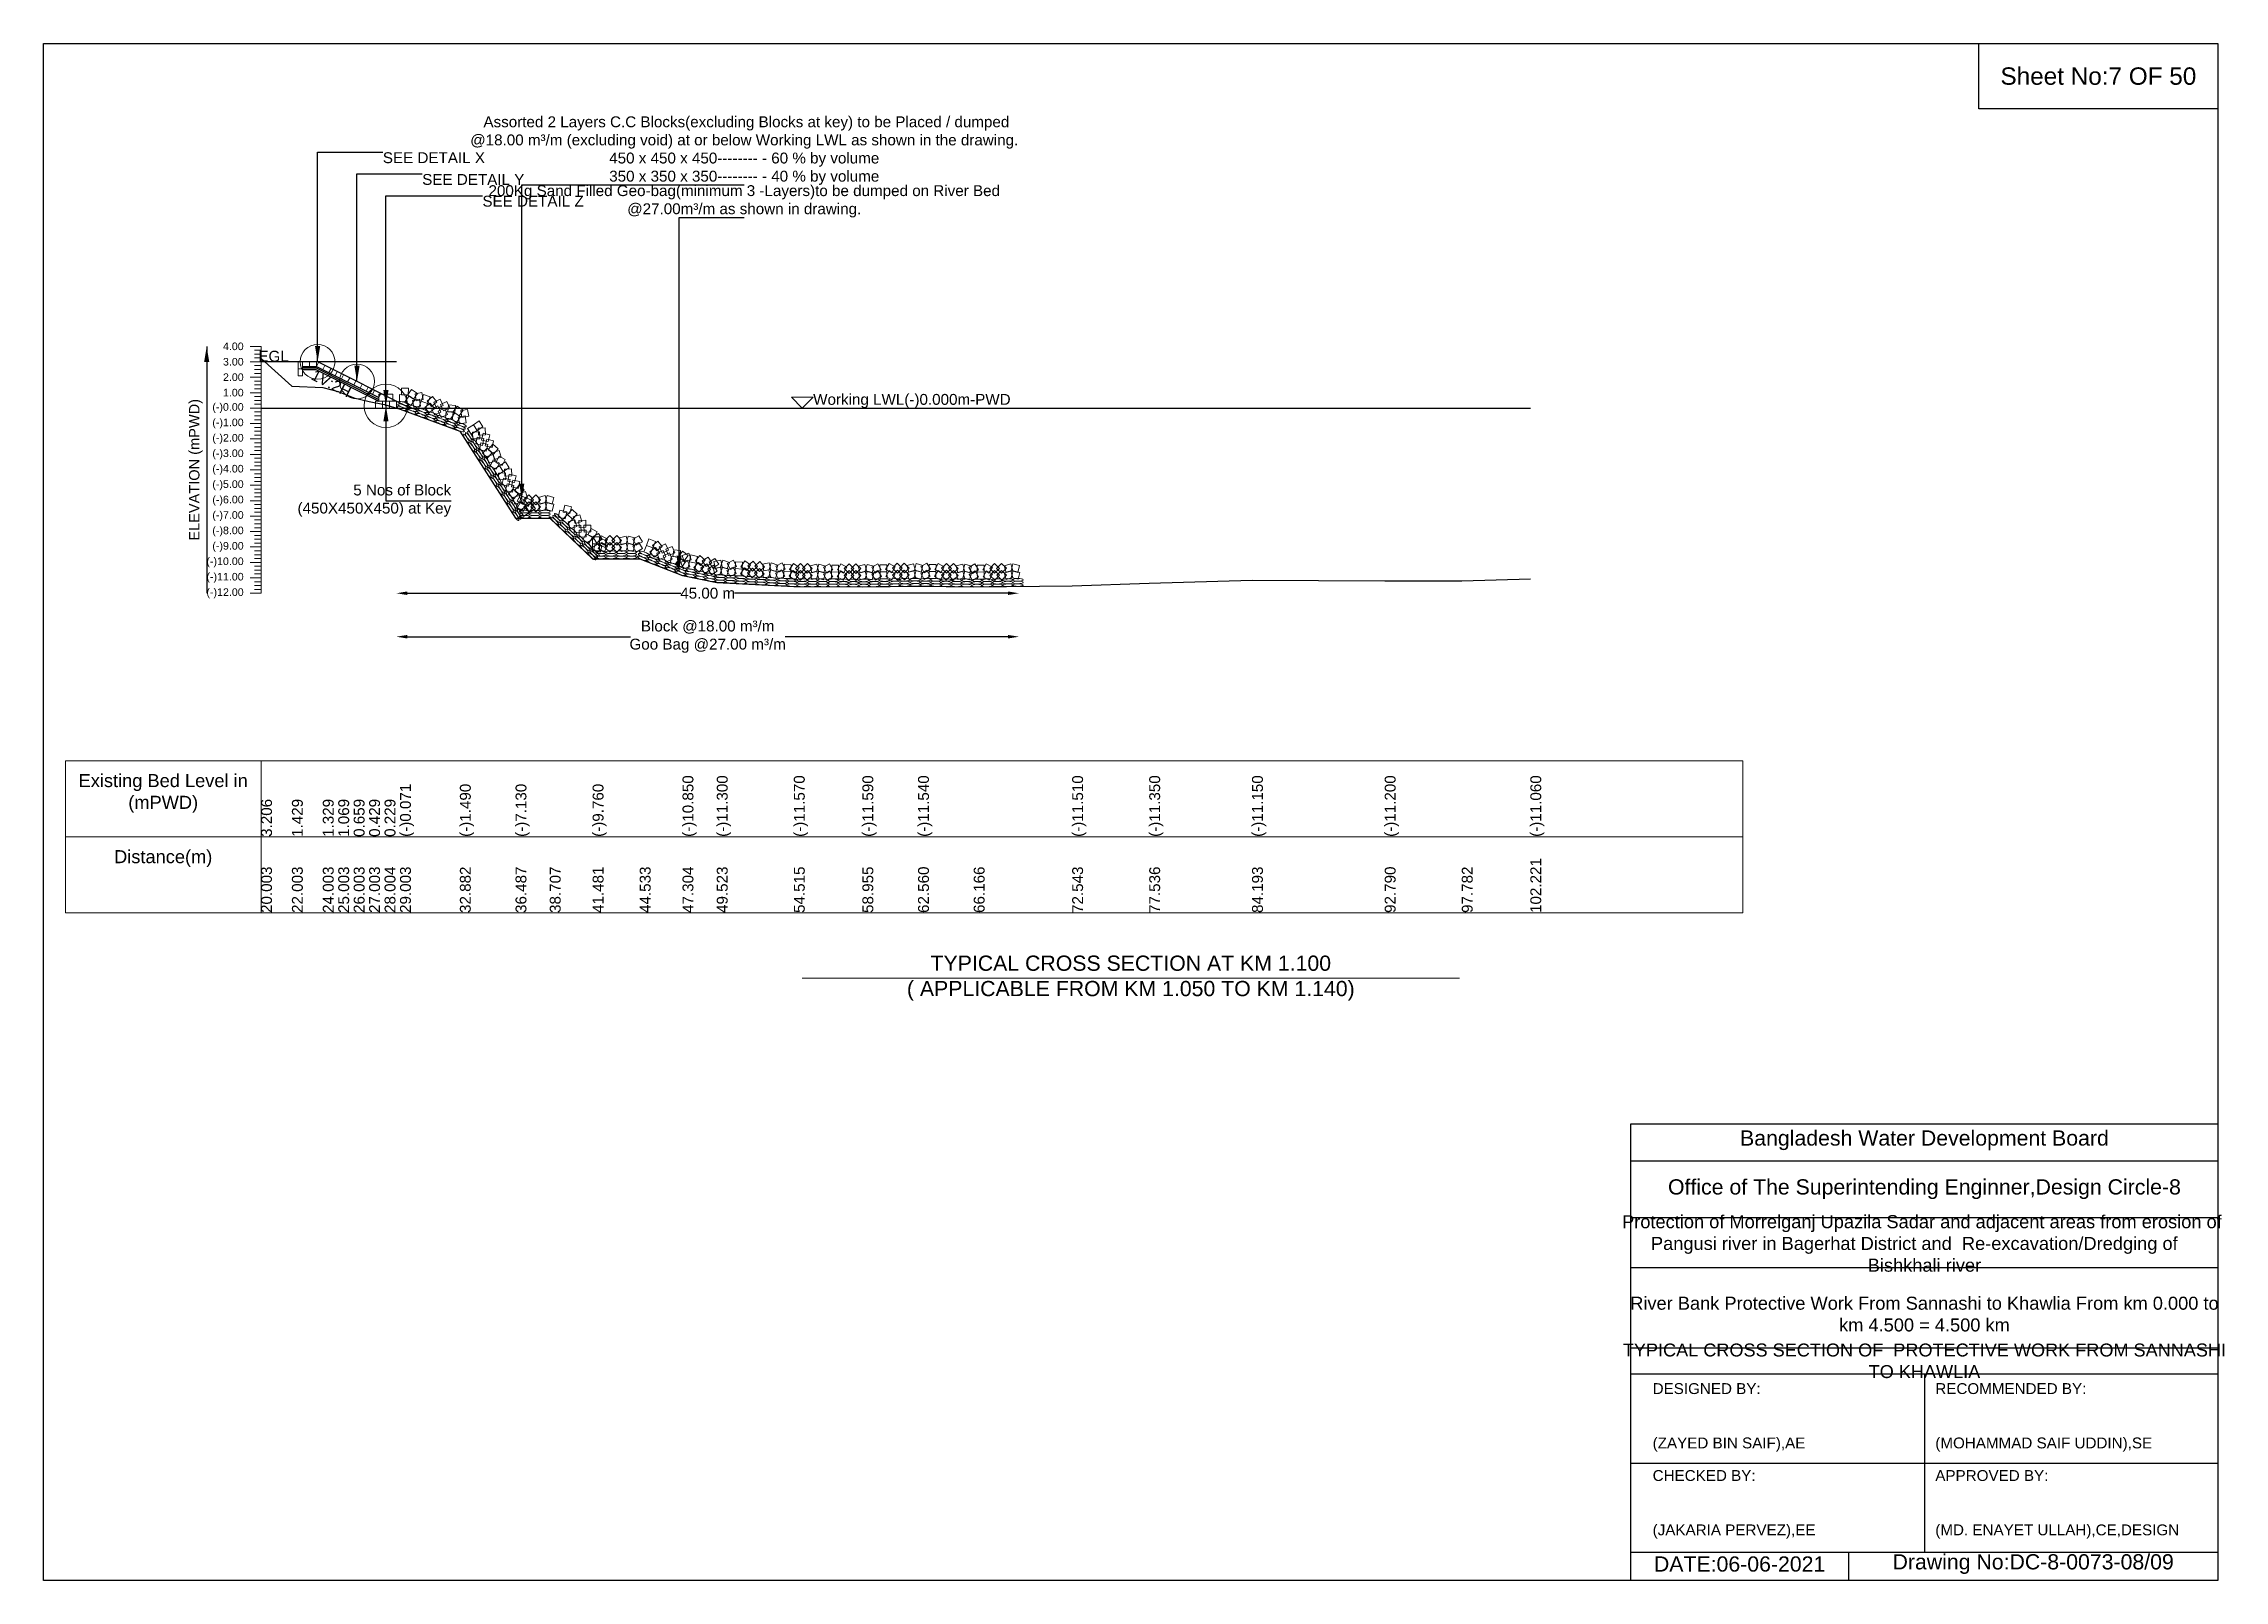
# Model space of a CAD drawing. Header units: inches. Extents: x 89000 to 845029, y -7071 to 0.
# Drawn here: x 190000 to 200029, y -7071 to 0 of the extents above; entities that cross this region are included whole.
import ezdxf

# ---------------------------------------------------------------- set-up
doc = ezdxf.new("R2010")
doc.units = ezdxf.units.IN
doc.header["$LTSCALE"] = 7
doc.header["$MEASUREMENT"] = 0
for name, color, linetype, lineweight in [('Cross section Data Border', 7, 'Continuous', 9), ('Cross Section Labels', 7, 'Continuous', 9), ('Existing_Bed_Level for Xsection', 7, 'Continuous', 25), ('Long Section Labels', 7, 'Continuous', 9)]:
    doc.layers.add(name, color=color, linetype=linetype, lineweight=lineweight)
doc.styles.get("Standard").update_dxf_attribs({"font": 'arial.ttf'})
doc.dimstyles.new('Appron Lebeling Style', dxfattribs={"dimtxt": 50, "dimasz": 50, "dimexe": 0.18, "dimexo": 0.0625, "dimgap": 0.09, "dimtad": 0, "dimtih": 1, "dimtoh": 1, "dimdec": 4, "dimzin": 0, "dimdsep": 46, "dimtxsty": 'Standard', "dimcen": 0.09, "dimse1": 1, "dimse2": 1, "dimadec": 0, "dimazin": 0, "dimtfac": 1, "dimtdec": 4, "dimtofl": 0, "dimtmove": 0, "dimatfit": 3, "dimfxl": 1, "dimtolj": 1, "dimtzin": 0, "dimarcsym": 0})
doc.dimstyles.get("Standard").update_dxf_attribs({"dimtxt": 0.18, "dimasz": 0.18, "dimexe": 0.18, "dimexo": 0.0625, "dimgap": 0.09, "dimtad": 0, "dimtih": 1, "dimtoh": 1, "dimdec": 4, "dimzin": 0, "dimdsep": 46, "dimtxsty": 'Standard', "dimcen": 0.09, "dimadec": 0, "dimazin": 0, "dimtfac": 1, "dimtdec": 4, "dimtofl": 0, "dimtmove": 0, "dimatfit": 3, "dimfxl": 1, "dimtolj": 1, "dimtzin": 0, "dimarcsym": 0})

msp = doc.modelspace()

# ---------------------------------------------------------------- texts
at = {"attachment_point": 5}
for s, insert, char_height in [('Sheet No:7 OF 50', (199450, -150), 80), ('Bangladesh Water Development Board', (198650, -5046), 70), ('Office of The Superintending Enginner,Design Circle-8', (198650, -5271), 70)]:
    msp.add_mtext(s, dxfattribs=dict(at, insert=insert, char_height=char_height))
for s, insert, char_height, width, attachment_point in [('Protection of Morrelganj Upazila Sadar and adjacent areas from erosion of  Pangusi river in Bagerhat District and  Re-excavation/Dredging of     Bishkhali river', (198650, -5521), 60, 2800, 5), ('River Bank Protective Work From Sannashi to Khawlia From km 0.000 to km 4.500 = 4.500 km', (198650, -5846), 60, 2700, 5), ('TYPICAL CROSS SECTION OF  PROTECTIVE WORK FROM SANNASHI TO KHAWLIA', (198650, -6061), 59.5765532, 2800, 5), ('DESIGNED BY:^J^J^J(ZAYED BIN SAIF),AE', (197400, -6321), 50, 1400, 4), ('RECOMMENDED BY:^J^J^J(MOHAMMAD SAIF UDDIN),SE', (198700, -6321), 50, 1400, 4), ('CHECKED BY:^J^J^J(JAKARIA PERVEZ),EE', (197400, -6721), 50, 1400, 4), ('APPROVED BY:^J^J^J(MD. ENAYET ULLAH),CE,DESIGN', (198700, -6721), 50, 1400, 4), ('DATE:06-06-2021', (197800, -6996), 70, 1400, 5), ('Drawing No:DC-8-0073-08/09', (199150, -6996), 70, 2200, 5)]:
    msp.add_mtext(s, dxfattribs=dict(insert=insert, char_height=char_height, width=width, attachment_point=attachment_point))
at = {"layer": 'Cross section Data Border', "char_height": 60, "width": 800, "attachment_point": 5}
for s, insert in [('Existing Bed Level in (mPWD)', (190550, -3450)), ('Distance(m)', (190550, -3750))]:
    msp.add_mtext(s, dxfattribs=dict(at, insert=insert))
at = {"layer": 'Cross Section Labels'}
for s, insert, char_height, attachment_point in [(' Assorted 2 Layers C.C Blocks(excluding Blocks at key) to be Placed / dumped^J@18.00 m³/m (excluding void) at or below Working LWL as shown in the drawing.^J450 x 450 x 450-------- - 60 % by volume^J350 x 350 x 350-------- - 40 % by volume', (193222.24768, -650), 50, 8), ('SEE DETAIL X', (191560.16609, -500), 50, 1), ('SEE DETAIL Y', (191741.21609, -600), 50, 1), ('SEE DETAIL Z', (192018.11609, -700), 50, 1), ('200Kg Sand Filled Geo-bag(minimum 3 -Layers)to be dumped on River Bed^J@27.00m³/m as shown in drawing.', (193222.24768, -800), 50, 8), ('EGL', (191127.33785, -1464.11), 50, 9), ('Working LWL(-)0.000m-PWD', (193539.26609, -1677.11), 50, 7), ('5 Nos of Block ^J(450X450X450) at Key', (191874.34109, -2103.11), 50, 6), ('TYPICAL CROSS SECTION AT KM 1.100^J( APPLICABLE FROM KM 1.050 TO KM 1.140)', (195000, -4300), 70, 5)]:
    msp.add_mtext(s, dxfattribs=dict(at, insert=insert, char_height=char_height, attachment_point=attachment_point))
at = {"layer": 'Cross Section Labels', "insert": (191334.81501, -1541.12467), "char_height": 50, "attachment_point": 2, "rotation": 333.434948823}
msp.add_mtext('1V:2H', dxfattribs=at)
at = {"layer": 'Long Section Labels', "char_height": 35, "attachment_point": 6}
for s, insert in [('4.00', (190920, -1393.11)), ('3.00', (190920, -1464.11)), ('2.00', (190920, -1535.11)), ('1.00', (190920, -1606.11)), ('(-)0.00', (190920, -1677.11)), ('(-)1.00', (190920, -1748.11)), ('(-)2.00', (190920, -1819.11)), ('(-)3.00', (190920, -1890.11)), ('(-)4.00', (190920, -1961.11)), ('(-)5.00', (190920, -2032.11)), ('(-)6.00', (190920, -2103.11)), ('(-)7.00', (190920, -2174.11)), ('(-)8.00', (190920, -2245.11)), ('(-)9.00', (190920, -2316.11)), ('(-)10.00', (190920, -2387.11)), ('(-)11.00', (190920, -2458.11)), ('(-)12.00', (190920, -2529.11))]:
    msp.add_mtext(s, dxfattribs=dict(at, insert=insert))
at = {"layer": 'Long Section Labels', "rotation": 90}
for s, insert, char_height, attachment_point in [('ELEVATION (mPWD)', (190700, -1961.11), 48, 5), ('(-)0.071', (191639.06601, -3650), 50, 1), ('(-)1.490', (191914.41896, -3650), 50, 1), ('(-)7.130', (192170.41301, -3650), 50, 1), ('(-)7.130', (192170.41301, -3650), 50, 1), ('(-)9.760', (192524.94588, -3650), 50, 1), ('(-)9.760', (192524.94588, -3650), 50, 1), ('(-)10.850', (192938.39525, -3650), 50, 1), ('(-)11.300', (193095.97374, -3650), 50, 1), ('(-)11.570', (193450.38345, -3650), 50, 1), ('(-)11.590', (193765.61911, -3650), 50, 1), ('(-)11.590', (193765.61911, -3650), 50, 1), ('(-)11.540', (194021.60366, -3650), 50, 1), ('(-)11.510', (194730.35401, -3650), 50, 1), ('(-)11.350', (195084.84997, -3650), 50, 1), ('(-)11.150', (195557.52818, -3650), 50, 1), ('(-)11.200', (196167.88279, -3650), 50, 1), ('(-)11.200', (196167.88279, -3650), 50, 1), ('(-)11.060', (196837.47833, -3650), 50, 1), ('3.206', (191000, -3650), 50, 1), ('1.429', (191142.01031, -3650), 50, 1), ('1.329', (191284.02062, -3650), 50, 1), ('1.069', (191355.04539, -3650), 50, 1), ('0.659', (191426.03093, -3650), 50, 1), ('0.429', (191497.0557, -3650), 50, 1), ('0.229', (191568.08047, -3650), 50, 1), ('20.003', (191000, -4000), 50, 1), ('22.003', (191142.01031, -4000), 50, 1), ('24.003', (191284.02062, -4000), 50, 1), ('25.003', (191355.04539, -4000), 50, 1), ('26.003', (191426.03093, -4000), 50, 1), ('27.003', (191497.0557, -4000), 50, 1), ('28.004', (191568.08047, -4000), 50, 1), ('29.003', (191639.06601, -4000), 50, 1), ('32.882', (191914.41896, -4000), 50, 1), ('36.487', (192170.41301, -4000), 50, 1), ('38.707', (192328.00368, -4000), 50, 1), ('41.481', (192524.94588, -4000), 50, 1), ('44.533', (192741.69647, -4000), 50, 1), ('47.304', (192938.39525, -4000), 50, 1), ('49.523', (193095.97374, -4000), 50, 1), ('54.515', (193450.38345, -4000), 50, 1), ('58.955', (193765.61911, -4000), 50, 1), ('62.560', (194021.60366, -4000), 50, 1), ('66.166', (194277.58925, -4000), 50, 1), ('72.543', (194730.35401, -4000), 50, 1), ('77.536', (195084.84997, -4000), 50, 1), ('84.193', (195557.52818, -4000), 50, 1), ('92.790', (196167.88279, -4000), 50, 1), ('97.782', (196522.31289, -4000), 50, 1), ('102.221', (196837.47833, -4000), 50, 1)]:
    msp.add_mtext(s, dxfattribs=dict(at, insert=insert, char_height=char_height, attachment_point=attachment_point))

# ---------------------------------------------------------------- blocks, each defined once
blk = doc.blocks.new('*D7')
at = {"layer": 'Cross Section Labels', "color": 0, "lineweight": -2, "transparency": 16777216}
for p, q in [((191672, -2529), (192931, -2529)), ((194436, -2529), (193178, -2529))]:
    blk.add_line(p, q, dxfattribs=at)
at = {"layer": 'Cross Section Labels', "color": 0, "transparency": 16777216}
for points in [[(191672, -2521), (191672, -2537), (191622, -2529)], [(194436, -2521), (194436, -2537), (194486, -2529)]]:
    blk.add_solid(points, dxfattribs=at)
at = {"layer": 'Defpoints', "color": 0, "transparency": 16777216}
for p in [(191622, -1677), (194486, -2497), (194486, -2529)]:
    blk.add_point(p, dxfattribs=at)
at = {"layer": 'Cross Section Labels', "color": 0, "transparency": 16777216, "insert": (193054, -2529), "char_height": 50, "attachment_point": 5}
blk.add_mtext('\\A1;45.00 m', dxfattribs=at)
blk = doc.blocks.new('*D8')
at = {"layer": 'Cross Section Labels', "color": 0, "lineweight": -2, "transparency": 16777216}
for p, q in [((191672, -2729), (192699, -2729)), ((194436, -2729), (193410, -2729))]:
    blk.add_line(p, q, dxfattribs=at)
at = {"layer": 'Cross Section Labels', "color": 0, "transparency": 16777216}
for points in [[(191672, -2721), (191672, -2737), (191622, -2729)], [(194436, -2721), (194436, -2737), (194486, -2729)]]:
    blk.add_solid(points, dxfattribs=at)
at = {"layer": 'Defpoints', "color": 0, "transparency": 16777216}
for p in [(191622, -1677), (194486, -2497), (194486, -2729)]:
    blk.add_point(p, dxfattribs=at)
at = {"layer": 'Cross Section Labels', "color": 0, "transparency": 16777216, "insert": (193054, -2729), "char_height": 50, "attachment_point": 5}
blk.add_mtext('\\A1;Block @18.00 m³/m ^JGoo Bag @27.00 m³/m ', dxfattribs=at)

# ---------------------------------------------------------------- dimensions: what is measured, and where the dimension line sits
at = {"layer": 'Cross Section Labels'}
for base, text, picture, middle in [((194486.47237, -2529.11), '45.00 m', '*D7', (193054.36923, -2529.11)), ((194486.47237, -2729.11), 'Block @18.00 m³/m ^JGoo Bag @27.00 m³/m ', '*D8', (193054.36923, -2729.11))]:
    dim = msp.add_linear_dim(base=base, p1=(191622.26609, -1677.11), p2=(194486.47237, -2497.37953), text=text, dimstyle='Appron Lebeling Style', dxfattribs=at)
    dim.commit()
    dim.dimension.update_dxf_attribs({"geometry": picture, "text_midpoint": middle})

# ---------------------------------------------------------------- linework, layer by layer
for points in [[(190000, 0), (200000, 0), (200000, -7071), (190000, -7071)], [(198900, 0), (200000, 0), (200000, -300), (198900, -300)]]:
    msp.add_lwpolyline(points, close=True)
for points in [[(197300, -7071), (197300, -4971), (200000, -4971)], [(197300, -5141), (200000, -5141)], [(197300, -5401), (200000, -5401)], [(197300, -5631), (200000, -5631)], [(197300, -6001), (200000, -6001)], [(197300, -6121), (200000, -6121)], [(198650, -6121), (198650, -6941)], [(197300, -6531), (200000, -6531)], [(197300, -6941), (200000, -6941)], [(198300, -6941), (198300, -7071)]]:
    msp.add_lwpolyline(points)
at = {"layer": 'Cross section Data Border'}
msp.add_lwpolyline([(190100, -3300), (197815.40124, -3300), (197815.40124, -4000), (190100, -4000)], close=True, dxfattribs=at)
for points in [[(191000, -3300), (191000, -4000)], [(190100, -3650), (197815.40124, -3650)]]:
    msp.add_lwpolyline(points, dxfattribs=at)
at = {"layer": 'Cross Section Labels'}
msp.add_lwpolyline([(193489.26609, -1677.11), (193539.26609, -1627.11), (193439.26609, -1627.11)], close=True, dxfattribs=at)
msp.add_lwpolyline([(193488, -4300), (195000, -4300), (196512, -4300)], dxfattribs=at)
for centre, radius in [((191260.16609, -1464.11), 80), ((191441.21609, -1554.635), 80), ((191574.34109, -1666.46), 100)]:
    msp.add_circle(centre, radius, dxfattribs=at)
at = {"layer": 'Existing_Bed_Level for Xsection'}
for points in [[(191000, -1449.484), (191142.01031, -1575.651), (191284.02062, -1582.751), (191355.04539, -1601.211), (191426.03093, -1630.321), (191497.0557, -1646.651), (191568.08047, -1660.851), (191639.06601, -1682.151), (191914.41896, -1782.9), (192170.41301, -2183.34), (192328.00368, -2183.34), (192524.94588, -2370.07), (192741.69647, -2370.07), (192938.39525, -2447.46), (193095.97374, -2479.41), (193450.38345, -2498.58), (193765.61911, -2500), (194021.60366, -2496.45), (194277.58925, -2500), (194730.35401, -2494.32), (195084.84997, -2482.96), (195557.52818, -2468.76), (196167.88279, -2472.31), (196522.31289, -2472.31), (196837.47833, -2462.37)], [(191622.26609, -1464.11), (191000, -1464.11)], [(191686.16609, -1677.11), (191264.6635, -1466.3587), (191260.16609, -1464.11), (191255.13785, -1464.11), (191191.23785, -1464.11)], [(191191.23785, -1485.41), (191255.13785, -1485.41), (191542.39109, -1629.03662)], [(191191.23785, -1492.51), (191253.46176, -1492.51), (191542.39109, -1636.97467)], [(191191.23785, -1499.61), (191251.78568, -1499.61), (191542.39109, -1644.91271)], [(191000, -1677.11), (196837.47833, -1677.11)]]:
    msp.add_lwpolyline(points, dxfattribs=at)
at = {"layer": 'Long Section Labels'}
for points in [[(191000, -1393.11), (190950, -1393.11)], [(191000, -2529.11), (191000, -2458.11), (191000, -2387.11), (191000, -2316.11), (191000, -2245.11), (191000, -2174.11), (191000, -2103.11), (191000, -2032.11), (191000, -1961.11), (191000, -1890.11), (191000, -1819.11), (191000, -1748.11), (191000, -1677.11), (191000, -1606.11), (191000, -1535.11), (191000, -1464.11), (191000, -1393.11)], [(191000, -1464.11), (190950, -1464.11)], [(191000, -1410.86), (190970, -1410.86)], [(191000, -1428.61), (190970, -1428.61)], [(191000, -1446.36), (190970, -1446.36)], [(191000, -1481.86), (190970, -1481.86)], [(191000, -1499.61), (190970, -1499.61)], [(191000, -1535.11), (190950, -1535.11)], [(191000, -1517.36), (190970, -1517.36)], [(191000, -1552.86), (190970, -1552.86)], [(191000, -1570.61), (190970, -1570.61)], [(191000, -1588.36), (190970, -1588.36)], [(191000, -1606.11), (190950, -1606.11)], [(191000, -1677.11), (190950, -1677.11)], [(191000, -1623.86), (190970, -1623.86)], [(191000, -1641.61), (190970, -1641.61)], [(191000, -1659.36), (190970, -1659.36)], [(191000, -1694.86), (190970, -1694.86)], [(191000, -1748.11), (190950, -1748.11)], [(191000, -1712.61), (190970, -1712.61)], [(191000, -1730.36), (190970, -1730.36)], [(191000, -1765.86), (190970, -1765.86)], [(191000, -1783.61), (190970, -1783.61)], [(191000, -1801.36), (190970, -1801.36)], [(191000, -1819.11), (190950, -1819.11)], [(191000, -1890.11), (190950, -1890.11)], [(191000, -1836.86), (190970, -1836.86)], [(191000, -1854.61), (190970, -1854.61)], [(191000, -1872.36), (190970, -1872.36)], [(191000, -1961.11), (190950, -1961.11)], [(191000, -1907.86), (190970, -1907.86)], [(191000, -1925.61), (190970, -1925.61)], [(191000, -1943.36), (190970, -1943.36)], [(191000, -1978.86), (190970, -1978.86)], [(191000, -1996.61), (190970, -1996.61)], [(191000, -2032.11), (190950, -2032.11)], [(191000, -2103.11), (190950, -2103.11)], [(191000, -2014.36), (190970, -2014.36)], [(191000, -2049.86), (190970, -2049.86)], [(191000, -2067.61), (190970, -2067.61)], [(191000, -2085.36), (190970, -2085.36)], [(191000, -2174.11), (190950, -2174.11)], [(191000, -2120.86), (190970, -2120.86)], [(191000, -2138.61), (190970, -2138.61)], [(191000, -2156.36), (190970, -2156.36)], [(191000, -2191.86), (190970, -2191.86)], [(191000, -2245.11), (190950, -2245.11)], [(191000, -2209.61), (190970, -2209.61)], [(191000, -2227.36), (190970, -2227.36)], [(191000, -2262.86), (190970, -2262.86)], [(191000, -2280.61), (190970, -2280.61)], [(191000, -2298.36), (190970, -2298.36)], [(191000, -2316.11), (190950, -2316.11)], [(191000, -2387.11), (190950, -2387.11)], [(191000, -2333.86), (190970, -2333.86)], [(191000, -2351.61), (190970, -2351.61)], [(191000, -2369.36), (190970, -2369.36)], [(191000, -2404.86), (190970, -2404.86)], [(191000, -2458.11), (190950, -2458.11)], [(191000, -2422.61), (190970, -2422.61)], [(191000, -2440.36), (190970, -2440.36)], [(191000, -2475.86), (190970, -2475.86)], [(191000, -2493.61), (190970, -2493.61)], [(191000, -2529.11), (190950, -2529.11)], [(191000, -2511.36), (190970, -2511.36)]]:
    msp.add_lwpolyline(points, dxfattribs=at)
for points in [[(191191.23785, -1464.11), (191169.93785, -1464.11), (191169.93785, -1496.06), (191191.23785, -1496.06)], [(191191.23785, -1496.06), (191169.93785, -1496.06), (191169.93785, -1528.01), (191191.23785, -1528.01)], [(191223.18785, -1464.11), (191191.23785, -1464.11), (191191.23785, -1485.41), (191223.18785, -1485.41)], [(191255.13785, -1464.11), (191223.18785, -1464.11), (191223.18785, -1485.41), (191255.13785, -1485.41)], [(191293.24045, -1480.64718), (191264.6635, -1466.3587), (191255.13785, -1485.41), (191283.7148, -1499.69847)], [(191321.81739, -1494.93565), (191293.24045, -1480.64718), (191283.7148, -1499.69847), (191312.29174, -1513.98695)], [(191350.39434, -1509.22412), (191321.81739, -1494.93565), (191312.29174, -1513.98695), (191340.86869, -1528.27542)], [(191378.97129, -1523.5126), (191350.39434, -1509.22412), (191340.86869, -1528.27542), (191369.44564, -1542.5639)], [(191407.54824, -1537.80107), (191378.97129, -1523.5126), (191369.44564, -1542.5639), (191398.02259, -1556.85237)], [(191436.12519, -1552.08955), (191407.54824, -1537.80107), (191398.02259, -1556.85237), (191426.59954, -1571.14085)], [(191464.70214, -1566.37802), (191436.12519, -1552.08955), (191426.59954, -1571.14085), (191455.17649, -1585.42932)], [(191493.27909, -1580.6665), (191464.70214, -1566.37802), (191455.17649, -1585.42932), (191483.75344, -1599.7178)], [(191521.85604, -1594.95497), (191493.27909, -1580.6665), (191483.75344, -1599.7178), (191512.33039, -1614.00627)], [(191550.43298, -1609.24344), (191521.85604, -1594.95497), (191512.33039, -1614.00627), (191540.90733, -1628.29474)], [(191678.18709, -1585.61924), (191646.251, -1584.67644), (191645.3082, -1616.61253), (191677.24429, -1617.55532)], [(191718.76702, -1609.69861), (191692.62989, -1591.32328), (191674.25455, -1617.46041), (191700.39168, -1635.83575)], [(191558.36609, -1645.16), (191526.41609, -1645.16), (191526.41609, -1677.11), (191558.36609, -1677.11)], [(191574.34109, -1613.21), (191542.39109, -1613.21), (191542.39109, -1645.16), (191574.34109, -1645.16)], [(191590.31609, -1645.16), (191558.36609, -1645.16), (191558.36609, -1677.11), (191590.31609, -1677.11)], [(191606.29109, -1613.21), (191574.34109, -1613.21), (191574.34109, -1645.16), (191606.29109, -1645.16)], [(191622.26609, -1645.16), (191590.31609, -1645.16), (191590.31609, -1677.11), (191622.26609, -1677.11)], [(191669.00461, -1616.22127), (191637.06852, -1615.27847), (191636.12572, -1647.21456), (191668.06181, -1648.15736)], [(191707.78862, -1639.70323), (191681.65148, -1621.3279), (191663.27615, -1647.46503), (191689.41328, -1665.84036)], [(191728.53768, -1636.08597), (191697.06043, -1641.56185), (191702.53632, -1673.0391), (191734.01357, -1667.56321)], [(191739.51608, -1606.08135), (191708.03884, -1611.55723), (191713.51472, -1643.03448), (191744.99197, -1637.5586)], [(191766.03313, -1656.02783), (191736.02851, -1645.04943), (191725.05011, -1675.05405), (191755.05473, -1686.03245)], [(191777.01153, -1626.02321), (191747.00692, -1615.04481), (191736.02851, -1645.04943), (191766.03313, -1656.02783)], [(191798.05016, -1678.51303), (191777.53993, -1654.01542), (191753.04232, -1674.52565), (191773.55255, -1699.02326)], [(191809.02856, -1648.50841), (191788.51833, -1624.0108), (191764.02072, -1644.52103), (191784.53096, -1669.01864)], [(191813.32221, -1666.28436), (191784.33748, -1679.72639), (191797.77951, -1708.71112), (191826.76424, -1695.26909)], [(191824.30061, -1636.27974), (191795.31589, -1649.72177), (191808.75791, -1678.7065), (191837.74264, -1665.26447)], [(191856.77504, -1706.2306), (191843.30993, -1677.25658), (191814.33592, -1690.72169), (191827.80103, -1719.6957)], [(191867.75344, -1676.22598), (191854.28834, -1647.25196), (191825.31432, -1660.71707), (191838.77943, -1689.69108)], [(191882.8883, -1694.95852), (191851.06407, -1692.12635), (191848.2319, -1723.95057), (191880.05613, -1726.78274)], [(191893.8667, -1664.9539), (191862.04247, -1662.12173), (191859.2103, -1693.94595), (191891.03453, -1696.77812)], [(191917.82095, -1716.55205), (191891.68382, -1698.17671), (191873.30849, -1724.31385), (191899.44562, -1742.68918)], [(191928.79935, -1686.54743), (191902.66222, -1668.17209), (191884.28689, -1694.30923), (191910.42402, -1712.68456)], [(191949.54842, -1682.93016), (191918.07117, -1688.40605), (191923.54706, -1719.8833), (191955.02431, -1714.40741)], [(191938.57002, -1712.93478), (191907.09277, -1718.41067), (191912.56866, -1749.88792), (191944.04591, -1744.41203)], [(191993.77124, -1780.48263), (191976.56219, -1753.56329), (191949.64285, -1770.77234), (191966.8519, -1797.69168)], [(192005.6058, -1817.77362), (192004.14289, -1785.85713), (191972.22639, -1787.32004), (191973.68931, -1819.23653)], [(192020.69059, -1763.27358), (192003.48154, -1736.35424), (191976.56219, -1753.56329), (191993.77124, -1780.48263)], [(192032.52514, -1800.56457), (192031.06223, -1768.64808), (191999.14574, -1770.11099), (192000.60865, -1802.02748)], [(192052.08419, -1800.09607), (192020.88343, -1793.21743), (192014.0048, -1824.41818), (192045.20555, -1831.29682)], [(192025.16484, -1817.30512), (191993.96409, -1810.42648), (191987.08545, -1841.62723), (192018.2862, -1848.50587)], [(192035.51041, -1875.41552), (192042.3642, -1844.20931), (192011.15798, -1837.35552), (192004.30419, -1868.56173)], [(192063.11202, -1882.27941), (192039.5178, -1860.73609), (192017.97447, -1884.33031), (192041.5687, -1905.87364)], [(192062.42975, -1858.20647), (192069.28355, -1827.00026), (192038.07733, -1820.14647), (192031.22354, -1851.35268)], [(192077.80598, -1920.62858), (192068.15667, -1890.17052), (192037.69861, -1899.81984), (192047.34793, -1930.27789)], [(192090.03137, -1865.07036), (192066.43714, -1843.52704), (192044.89381, -1867.12126), (192068.48804, -1888.66459)], [(192104.72533, -1903.41953), (192095.07601, -1872.96147), (192064.61795, -1882.61079), (192074.26727, -1913.06884)], [(192123.4205, -1913.11998), (192095.06617, -1898.39469), (192080.34088, -1926.74902), (192108.69521, -1941.47432)], [(192096.50116, -1930.32903), (192068.14683, -1915.60374), (192053.42153, -1943.95807), (192081.77587, -1958.68337)], [(192114.23459, -1968.91804), (192097.02554, -1941.9987), (192070.1062, -1959.20775), (192087.31525, -1986.12709)], [(192126.06915, -2006.20903), (192124.60624, -1974.29254), (192092.68974, -1975.75545), (192094.15266, -2007.67194)], [(192141.15394, -1951.70899), (192123.94489, -1924.78965), (192097.02554, -1941.9987), (192114.23459, -1968.91804)], [(192145.62819, -2005.74053), (192114.42744, -1998.86189), (192107.5488, -2030.06264), (192138.74955, -2036.94128)], [(192152.98849, -1988.99998), (192151.52558, -1957.08349), (192119.60909, -1958.5464), (192121.072, -1990.46289)], [(192172.54754, -1988.53148), (192141.34679, -1981.65284), (192134.46815, -2012.85359), (192165.6689, -2019.73223)], [(192155.97376, -2063.85093), (192162.82755, -2032.64472), (192131.62133, -2025.79093), (192124.76754, -2056.99714)], [(192183.57537, -2070.71482), (192159.98115, -2049.1715), (192138.43782, -2072.76572), (192162.03205, -2094.30905)], [(192182.89311, -2046.64188), (192189.7469, -2015.43567), (192158.54068, -2008.58188), (192151.68689, -2039.78809)], [(192198.26933, -2109.06399), (192188.62002, -2078.60593), (192158.16196, -2088.25525), (192167.81128, -2118.7133)], [(192210.49472, -2053.50577), (192186.90049, -2031.96245), (192165.35716, -2055.55667), (192188.95139, -2077.1)], [(192216.96451, -2118.76444), (192188.61018, -2104.03915), (192173.88488, -2132.39348), (192202.23922, -2147.11878)], [(192220.93734, -2093.34468), (192193.25826, -2077.38625), (192177.29984, -2105.06532), (192204.97891, -2121.02375)], [(192225.18868, -2091.85494), (192215.53936, -2061.39688), (192185.0813, -2071.0462), (192194.73062, -2101.50425)], [(192243.88385, -2101.55539), (192215.52952, -2086.8301), (192200.80423, -2115.18443), (192229.15856, -2129.90973)], [(192231.07758, -2076.61294), (192208.47653, -2099.196), (192231.05959, -2121.79706), (192253.66065, -2099.214)], [(192285.61065, -2099.196), (192263.00959, -2076.61294), (192240.42653, -2099.214), (192263.02758, -2121.79706)], [(192306.26069, -2079.63743), (192275.40102, -2087.91289), (192283.67648, -2118.77257), (192314.53615, -2110.49711)], [(192346.48615, -2087.91289), (192315.62648, -2079.63743), (192307.35102, -2110.49711), (192338.21069, -2118.77257)], [(192220.93734, -2125.29468), (192193.25826, -2109.33625), (192177.29984, -2137.01532), (192204.97891, -2152.97375)], [(192234.69794, -2157.35345), (192217.48889, -2130.43411), (192190.56955, -2147.64316), (192207.7786, -2174.5625)], [(192231.07758, -2108.56294), (192208.47653, -2131.146), (192231.05959, -2153.74706), (192253.66065, -2131.164)], [(192261.61729, -2140.1444), (192244.40824, -2113.22506), (192217.48889, -2130.43411), (192234.69794, -2157.35345)], [(192285.61065, -2131.146), (192263.00959, -2108.56294), (192240.42653, -2131.164), (192263.02758, -2153.74706)], [(192306.26069, -2111.58743), (192275.40102, -2119.86289), (192283.67648, -2150.72257), (192314.53615, -2142.44711)], [(192346.48615, -2119.86289), (192315.62648, -2111.58743), (192307.35102, -2142.44711), (192338.21069, -2150.72257)], [(192405.5718, -2154.90614), (192374.50583, -2147.44234), (192367.04203, -2178.5083), (192398.108, -2185.9721)], [(192432.07616, -2188.08904), (192408.89098, -2166.1061), (192386.90804, -2189.29128), (192410.09322, -2211.27423)], [(192427.55474, -2131.72095), (192396.48878, -2124.25715), (192389.02498, -2155.32312), (192420.09094, -2162.78692)], [(192454.05911, -2164.90386), (192430.87392, -2142.92092), (192408.89098, -2166.1061), (192432.07616, -2188.08904)], [(192452.54266, -2221.43266), (192443.43684, -2190.80773), (192412.8119, -2199.91355), (192421.91773, -2230.53848)], [(192474.5256, -2198.24748), (192465.41978, -2167.62255), (192434.79485, -2176.72837), (192443.90067, -2207.3533)], [(192493.39622, -2193.08266), (192461.4572, -2193.92005), (192462.29459, -2225.85908), (192494.23362, -2225.02168)], [(192471.41328, -2216.26784), (192439.47426, -2217.10523), (192440.31165, -2249.04426), (192472.25067, -2248.20686)], [(192495.44824, -2270.17675), (192494.58541, -2238.23841), (192462.64706, -2239.10123), (192463.50989, -2271.03958)], [(192523.89049, -2270.19177), (192495.80266, -2254.96428), (192480.57517, -2283.0521), (192508.663, -2298.2796)], [(192517.43118, -2246.99157), (192516.56835, -2215.05322), (192484.63, -2215.91605), (192485.49283, -2247.8544)], [(192545.87343, -2247.00659), (192517.78561, -2231.77909), (192502.55811, -2259.86692), (192530.64594, -2275.09441)], [(192547.38707, -2303.87384), (192530.68697, -2276.63583), (192503.44896, -2293.33592), (192520.14906, -2320.57393)], [(192555.99249, -2269.96), (192524.04249, -2269.96), (192524.04249, -2301.91), (192555.99249, -2301.91)], [(192555.99249, -2301.91), (192524.04249, -2301.91), (192524.04249, -2333.86), (192555.99249, -2333.86)], [(192569.37001, -2280.68865), (192552.66991, -2253.45064), (192525.4319, -2270.15074), (192542.132, -2297.38875)], [(192567.86808, -2308.78674), (192536.80211, -2301.32294), (192529.33831, -2332.38891), (192560.40428, -2339.85271)], [(192593.78624, -2280.07468), (192566.10716, -2264.11625), (192550.14873, -2291.79532), (192577.82781, -2307.75375)], [(192593.78624, -2312.02468), (192566.10716, -2296.06625), (192550.14873, -2323.74532), (192577.82781, -2339.70375)], [(192589.85102, -2285.60156), (192558.78506, -2278.13776), (192551.32126, -2309.20372), (192582.38722, -2316.66752)], [(192603.92648, -2263.34294), (192581.32543, -2285.926), (192603.90849, -2308.52706), (192626.50955, -2285.944)], [(192603.92648, -2295.29294), (192581.32543, -2317.876), (192603.90849, -2340.47706), (192626.50955, -2317.894)], [(192658.45955, -2285.926), (192635.85849, -2263.34294), (192613.27543, -2285.944), (192635.87648, -2308.52706)], [(192658.45955, -2317.876), (192635.85849, -2295.29294), (192613.27543, -2317.894), (192635.87648, -2340.47706)], [(192679.10959, -2266.36743), (192648.24992, -2274.64289), (192656.52538, -2305.50257), (192687.38505, -2297.22711)], [(192679.10959, -2298.31743), (192648.24992, -2306.59289), (192656.52538, -2337.45257), (192687.38505, -2329.17711)], [(192719.33505, -2274.64289), (192688.47538, -2266.36743), (192680.19992, -2297.22711), (192711.05959, -2305.50257)], [(192719.33505, -2306.59289), (192688.47538, -2298.31743), (192680.19992, -2329.17711), (192711.05959, -2337.45257)], [(192737.57781, -2264.11625), (192709.89873, -2280.07468), (192725.85716, -2307.75375), (192753.53624, -2291.79532)], [(192737.57781, -2296.06625), (192709.89873, -2312.02468), (192725.85716, -2339.70375), (192753.53624, -2323.74532)], [(192813.66055, -2290.8041), (192783.92899, -2279.10639), (192772.23128, -2308.83795), (192801.96284, -2320.53567)], [(192845.12687, -2314.05373), (192825.21247, -2289.06935), (192800.22809, -2308.98375), (192820.14249, -2333.96813)], [(192860.68895, -2302.19636), (192831.38895, -2314.93655), (192844.12914, -2344.23655), (192873.42914, -2331.49636)], [(192801.96284, -2320.53567), (192772.23128, -2308.83795), (192760.53356, -2338.56952), (192790.26513, -2350.26723)], [(192833.42916, -2343.7853), (192813.51476, -2318.80092), (192788.53038, -2338.71532), (192808.44478, -2363.6997)], [(192848.99124, -2331.92792), (192819.69124, -2344.66812), (192832.43143, -2373.96812), (192861.73143, -2361.22792)], [(192891.46958, -2372.90889), (192878.70606, -2343.61905), (192849.41622, -2356.38257), (192862.17974, -2385.67242)], [(192903.1673, -2343.17733), (192890.40377, -2313.88748), (192861.11393, -2326.65101), (192873.87745, -2355.94085)], [(192917.8467, -2362.26888), (192886.09989, -2358.67122), (192882.50224, -2390.41802), (192914.24904, -2394.01568)], [(192929.54441, -2332.53731), (192897.79761, -2328.93965), (192894.19995, -2360.68645), (192925.94675, -2364.28411)], [(192952.24926, -2384.6973), (192926.56217, -2365.69793), (192907.5628, -2391.38502), (192933.24989, -2410.38439)], [(192963.94697, -2354.96574), (192938.25989, -2335.96636), (192919.26052, -2361.65345), (192944.9476, -2380.65282)], [(192961.09388, -2376.55271), (192930.79565, -2386.69271), (192940.93565, -2416.99094), (192971.23388, -2406.85094)], [(192967.44275, -2345.23986), (192937.14452, -2355.37986), (192947.28452, -2385.67809), (192977.58275, -2375.53809)], [(193001.15847, -2390.63871), (192969.84562, -2384.28984), (192963.49675, -2415.60268), (192994.8096, -2421.95155)], [(193007.50734, -2359.32586), (192976.19449, -2352.97699), (192969.84562, -2384.28984), (193001.15847, -2390.63871)], [(193036.18861, -2408.06177), (193012.23266, -2386.92141), (192991.0923, -2410.87736), (193015.04825, -2432.01772)], [(193042.53748, -2376.74893), (193018.58154, -2355.60856), (192997.44117, -2379.56451), (193021.39712, -2400.70488)], [(193049.45145, -2393.6787), (193022.81356, -2411.32029), (193040.45516, -2437.95817), (193067.09304, -2420.31658)], [(193055.80032, -2362.36585), (193029.16244, -2380.00744), (193046.80403, -2406.64533), (193073.44191, -2389.00373)], [(193098.40946, -2426.64782), (193080.74666, -2400.02399), (193054.12284, -2417.68679), (193071.78563, -2444.31062)], [(193104.75833, -2395.33497), (193087.09553, -2368.71115), (193060.47171, -2386.37395), (193078.13451, -2412.99777)], [(193114.10917, -2376.53679), (193082.84758, -2383.13341), (193089.4442, -2414.395), (193120.70579, -2407.79838)], [(193153.82895, -2386.97278), (193123.46129, -2377.04264), (193113.53115, -2407.4103), (193143.89881, -2417.34045)], [(193172.61363, -2377.44681), (193144.11303, -2391.88698), (193158.55319, -2420.38758), (193187.05379, -2405.94741)], [(193214.30128, -2385.55399), (193182.39792, -2383.82834), (193180.67227, -2415.7317), (193212.57563, -2417.45735)], [(193251.49357, -2397.69518), (193224.71683, -2380.26507), (193207.28672, -2407.04181), (193234.06346, -2424.47192)], [(193262.52271, -2381.53555), (193238.73491, -2402.86495), (193260.0643, -2426.65275), (193283.8521, -2405.32335)], [(193315.75644, -2407.03104), (193294.40811, -2383.26023), (193270.6373, -2404.60856), (193291.98563, -2428.37937)], [(193337.43272, -2388.61635), (193306.17113, -2395.21296), (193312.76775, -2426.47456), (193344.02934, -2419.87794)], [(193377.1525, -2399.05234), (193346.78484, -2389.1222), (193336.8547, -2419.48986), (193367.22236, -2429.42)], [(193395.93718, -2389.52637), (193367.43658, -2403.96653), (193381.87674, -2432.46713), (193410.37734, -2418.02697)], [(193437.62483, -2397.63355), (193405.72147, -2395.9079), (193403.99582, -2427.81126), (193435.89918, -2429.53691)], [(193474.81711, -2409.77474), (193448.04037, -2392.34463), (193430.61026, -2419.12137), (193457.387, -2436.55148)], [(193480.60569, -2391.988), (193457.90313, -2414.46902), (193480.38416, -2437.17158), (193503.08671, -2414.69055)], [(193535.03647, -2414.81648), (193512.53737, -2392.13183), (193489.85273, -2414.63093), (193512.35183, -2437.31558)], [(193555.77441, -2395.35112), (193524.87777, -2403.48749), (193533.01414, -2434.38413), (193563.91078, -2426.24776)], [(193595.96218, -2403.8077), (193565.1401, -2395.39331), (193556.72572, -2426.21539), (193587.5478, -2434.62978)], [(193614.25217, -2393.36333), (193586.5015, -2409.19692), (193602.33508, -2436.94759), (193630.08576, -2421.11401)], [(193656.2901, -2399.3965), (193624.34042, -2399.25259), (193624.19651, -2431.20226), (193656.14618, -2431.34618)], [(193694.03791, -2409.68132), (193666.431, -2393.59837), (193650.34805, -2421.20528), (193677.95496, -2437.28823)], [(193704.25342, -2392.99543), (193681.55086, -2415.47646), (193704.03189, -2438.17901), (193726.73444, -2415.69798)], [(193758.6842, -2415.82391), (193736.1851, -2393.13927), (193713.50046, -2415.63837), (193735.99956, -2438.32301)], [(193777.51585, -2396.12248), (193746.7739, -2404.82506), (193755.47649, -2435.56701), (193786.21844, -2426.86443)], [(193817.8522, -2403.83935), (193786.88074, -2395.99261), (193779.034, -2426.96406), (193810.00545, -2434.81081)], [(193835.94723, -2393.06075), (193808.49211, -2409.40146), (193824.83282, -2436.85658), (193852.28794, -2420.51587)], [(193878.0889, -2398.32064), (193846.14197, -2398.76368), (193846.58501, -2430.71061), (193878.53194, -2430.26757)], [(193916.01927, -2407.91027), (193888.12157, -2392.33719), (193872.54849, -2420.2349), (193900.44619, -2435.80797)], [(193925.92653, -2391.03953), (193903.6408, -2413.93383), (193926.53509, -2436.21956), (193948.82082, -2413.32526)], [(193980.7675, -2412.86423), (193957.85547, -2390.59674), (193935.58797, -2413.50877), (193958.50001, -2435.77627)], [(194001.14435, -2393.02119), (193970.4024, -2401.72378), (193979.10498, -2432.46573), (194009.84693, -2423.76314)], [(194044.1272, -2401.32607), (194013.38525, -2392.62349), (194004.68267, -2423.36544), (194035.42462, -2432.06803)], [(194062.51418, -2391.05341), (194034.61647, -2406.62649), (194050.18955, -2434.52419), (194078.08725, -2418.95111)], [(194104.49378, -2397.47989), (194072.54685, -2397.03685), (194072.10381, -2428.98378), (194104.05074, -2429.42682)], [(194142.14364, -2408.11767), (194114.68852, -2391.77696), (194098.34781, -2419.23208), (194125.80293, -2435.57279)], [(194152.51492, -2391.52815), (194129.60289, -2413.79564), (194151.87038, -2436.70768), (194174.78241, -2414.44018)], [(194206.72959, -2414.86523), (194184.44386, -2391.97094), (194161.54956, -2414.25667), (194183.8353, -2437.15097)], [(194227.64886, -2395.59489), (194196.67741, -2403.44164), (194204.52415, -2434.41309), (194235.49561, -2426.56635)], [(194267.7557, -2404.42735), (194237.01375, -2395.72476), (194228.31117, -2426.46671), (194259.05312, -2435.1693)], [(194283.34447, -2393.96571), (194255.86776, -2410.2701), (194272.17215, -2437.74681), (194299.64886, -2421.44242)], [(194325.47915, -2399.28134), (194293.53166, -2399.68212), (194293.93245, -2431.62961), (194325.87993, -2431.22882)], [(194363.3968, -2408.92113), (194335.51973, -2393.31117), (194319.90976, -2421.18825), (194347.78684, -2436.79821)], [(194373.32637, -2392.06351), (194351.01037, -2414.9283), (194373.87517, -2437.2443), (194396.19116, -2414.3795)], [(194428.13842, -2413.96072), (194405.25586, -2391.66295), (194382.95809, -2414.54551), (194405.84065, -2436.84328)], [(194448.5415, -2394.14465), (194417.78807, -2402.80657), (194426.44998, -2433.56), (194457.20342, -2424.89809)], [(194488.8676, -2401.91487), (194457.90655, -2394.02717), (194450.01885, -2424.98822), (194480.9799, -2432.87592)], [(193112.38352, -2408.44015), (193081.12193, -2415.03677), (193087.71855, -2446.29836), (193118.98014, -2439.70174)], [(193152.1033, -2418.87615), (193121.73564, -2408.94601), (193111.8055, -2439.31367), (193142.17316, -2449.24381)], [(193170.88798, -2409.35018), (193142.38738, -2423.79034), (193156.82754, -2452.29094), (193185.32814, -2437.85078)], [(193212.57563, -2417.45735), (193180.67227, -2415.7317), (193178.94662, -2447.63507), (193210.84998, -2449.36072)], [(193249.76791, -2429.59855), (193222.99117, -2412.16844), (193205.56107, -2438.94518), (193232.3378, -2456.37529)], [(193260.79706, -2413.43892), (193237.00926, -2434.76831), (193258.33865, -2458.55611), (193282.12645, -2437.22671)], [(193314.03079, -2438.9344), (193292.68245, -2415.16359), (193268.91165, -2436.51193), (193290.25998, -2460.28273)], [(193335.70707, -2420.51971), (193304.44548, -2427.11633), (193311.0421, -2458.37792), (193342.30369, -2451.7813)], [(193375.42685, -2430.95571), (193345.05919, -2421.02556), (193335.12904, -2451.39322), (193365.4967, -2461.32337)], [(193394.21153, -2421.42974), (193365.71093, -2435.8699), (193380.15109, -2464.3705), (193408.65169, -2449.93034)], [(193435.89918, -2429.53691), (193403.99582, -2427.81126), (193402.27017, -2459.71462), (193434.17353, -2461.44028)], [(193473.09146, -2441.6781), (193446.31472, -2424.24799), (193428.88461, -2451.02473), (193455.66135, -2468.45484)], [(193480.46177, -2423.93767), (193457.75921, -2446.4187), (193480.24024, -2469.12125), (193502.94279, -2446.64022)], [(193534.89255, -2446.76615), (193512.39345, -2424.08151), (193489.70881, -2446.58061), (193512.20791, -2469.26525)], [(193555.63049, -2427.3008), (193524.73385, -2435.43717), (193532.87022, -2466.3338), (193563.76686, -2458.19743)], [(193595.81826, -2435.75737), (193564.99618, -2427.34299), (193556.5818, -2458.16507), (193587.40388, -2466.57945)], [(193614.10825, -2425.31301), (193586.35758, -2441.14659), (193602.19116, -2468.89727), (193629.94184, -2453.06368)], [(193656.14618, -2431.34618), (193624.19651, -2431.20226), (193624.05259, -2463.15194), (193656.00226, -2463.29586)], [(193693.89399, -2441.631), (193666.28708, -2425.54805), (193650.20413, -2453.15496), (193677.81104, -2469.23791)], [(193704.1095, -2424.94511), (193681.40694, -2447.42614), (193703.88797, -2470.12869), (193726.59053, -2447.64766)], [(193758.54028, -2447.77359), (193736.04118, -2425.08895), (193713.35654, -2447.58805), (193735.85564, -2470.27269)], [(193777.95889, -2428.06941), (193747.21694, -2436.77199), (193755.91953, -2467.51394), (193786.66148, -2458.81136)], [(193818.29524, -2435.78628), (193787.32378, -2427.93953), (193779.47704, -2458.91099), (193810.44849, -2466.75773)], [(193836.39027, -2425.00768), (193808.93515, -2441.34839), (193825.27586, -2468.80351), (193852.73098, -2452.4628)], [(193878.53194, -2430.26757), (193846.58501, -2430.71061), (193847.02805, -2462.65754), (193878.97498, -2462.2145)], [(193916.46231, -2439.8572), (193888.56461, -2424.28412), (193872.99153, -2452.18182), (193900.88923, -2467.7549)], [(193926.36957, -2422.98646), (193904.08384, -2445.88075), (193926.97813, -2468.16648), (193949.26386, -2445.27219)], [(193981.21054, -2444.81116), (193958.29851, -2422.54367), (193936.03101, -2445.4557), (193958.94305, -2467.72319)], [(194001.58739, -2424.96812), (193970.84544, -2433.67071), (193979.54802, -2464.41266), (194010.28997, -2455.71007)], [(194043.68416, -2433.273), (194012.94221, -2424.57042), (194004.23963, -2455.31237), (194034.98158, -2464.01495)], [(194062.07114, -2423.00034), (194034.17344, -2438.57341), (194049.74652, -2466.47112), (194077.64422, -2450.89804)], [(194104.05074, -2429.42682), (194072.10381, -2428.98378), (194071.66077, -2460.93071), (194103.6077, -2461.37375)], [(194141.7006, -2440.0646), (194114.24548, -2423.72389), (194097.90477, -2451.17901), (194125.35989, -2467.51972)], [(194152.07188, -2423.47508), (194129.15985, -2445.74257), (194151.42734, -2468.65461), (194174.33937, -2446.38711)], [(194206.28655, -2446.81216), (194184.00082, -2423.91787), (194161.10653, -2446.2036), (194183.39226, -2469.09789)], [(194227.20582, -2427.54182), (194196.23437, -2435.38856), (194204.08111, -2466.36002), (194235.05257, -2458.51328)], [(194267.31266, -2436.37428), (194236.57071, -2427.67169), (194227.86813, -2458.41364), (194258.61008, -2467.11623)], [(194283.74526, -2425.9132), (194256.26855, -2442.21758), (194272.57293, -2469.69429), (194300.04964, -2453.38991)], [(194325.87993, -2431.22882), (194293.93245, -2431.62961), (194294.33323, -2463.57709), (194326.28072, -2463.17631)], [(194363.79759, -2440.86861), (194335.92051, -2425.25865), (194320.31055, -2453.13573), (194348.18763, -2468.74569)], [(194373.72715, -2424.01099), (194351.41116, -2446.87579), (194374.27596, -2469.19178), (194396.59195, -2446.32698)], [(194428.53921, -2445.90821), (194405.65665, -2423.61043), (194383.35887, -2446.49299), (194406.24143, -2468.79077)], [(194448.94229, -2426.09214), (194418.18885, -2434.75406), (194426.85077, -2465.50749), (194457.6042, -2456.84557)], [(194489.26839, -2433.86235), (194458.30734, -2425.97465), (194450.41964, -2456.93571), (194481.38069, -2464.82341)]]:
    msp.add_lwpolyline(points, close=True, dxfattribs=at)
for centre, major_axis in [((191646.85785, -1678.57567), (22.19008, -8.11914)), ((191651.00524, -1667.2406), (22.19008, -8.11914)), ((191655.15264, -1655.90552), (22.19008, -8.11914)), ((191691.23801, -1694.81395), (22.19008, -8.11914)), ((191695.38541, -1683.47887), (22.19008, -8.11914)), ((191699.5328, -1672.14379), (22.19008, -8.11914)), ((191735.61818, -1711.05223), (22.19008, -8.11914)), ((191739.76557, -1699.71715), (22.19008, -8.11914)), ((191743.91297, -1688.38207), (22.19008, -8.11914)), ((191784.14574, -1715.95542), (22.19008, -8.11914)), ((191788.29314, -1704.62035), (22.19008, -8.11914)), ((191779.99834, -1727.2905), (22.19008, -8.11914)), ((191824.37851, -1743.52878), (22.19008, -8.11914)), ((191828.52591, -1732.1937), (22.19008, -8.11914)), ((191832.6733, -1720.85862), (22.19008, -8.11914)), ((191868.75868, -1759.76706), (22.19008, -8.11914)), ((191872.90607, -1748.43198), (22.19008, -8.11914)), ((191877.05347, -1737.0969), (22.19008, -8.11914)), ((191913.13884, -1776.00533), (22.19008, -8.11914)), ((191917.28624, -1764.67025), (22.19008, -8.11914)), ((191921.43363, -1753.33517), (22.19008, -8.11914)), ((191943.03425, -1816.45715), (12.72705, -19.90835)), ((191953.20378, -1809.95595), (12.72705, -19.90835)), ((191963.37331, -1803.45475), (12.72705, -19.90835)), ((191968.48835, -1856.27385), (12.72705, -19.90835)), ((191978.65788, -1849.77265), (12.72705, -19.90835)), ((191988.82741, -1843.27146), (12.72705, -19.90835)), ((191993.94245, -1896.09055), (12.72705, -19.90835)), ((192004.11198, -1889.58935), (12.72705, -19.90835)), ((192014.28151, -1883.08816), (12.72705, -19.90835)), ((192039.7356, -1922.90486), (12.72705, -19.90835)), ((192019.39654, -1935.90725), (12.72705, -19.90835)), ((192029.56607, -1929.40605), (12.72705, -19.90835)), ((192044.85064, -1975.72395), (12.72705, -19.90835)), ((192055.02017, -1969.22276), (12.72705, -19.90835)), ((192065.1897, -1962.72156), (12.72705, -19.90835)), ((192070.30474, -2015.54065), (12.72705, -19.90835)), ((192080.47427, -2009.03946), (12.72705, -19.90835)), ((192090.6438, -2002.53826), (12.72705, -19.90835)), ((192095.75884, -2055.35736), (12.72705, -19.90835)), ((192105.92837, -2048.85616), (12.72705, -19.90835)), ((192116.0979, -2042.35496), (12.72705, -19.90835)), ((192121.21293, -2095.17406), (12.72705, -19.90835)), ((192131.38246, -2088.67286), (12.72705, -19.90835)), ((192141.55199, -2082.17166), (12.72705, -19.90835)), ((192167.00609, -2121.98836), (12.72705, -19.90835)), ((192146.66703, -2134.99076), (12.72705, -19.90835)), ((192156.83656, -2128.48956), (12.72705, -19.90835)), ((192172.12113, -2174.80746), (12.72705, -19.90835)), ((192182.29066, -2168.30626), (12.72705, -19.90835)), ((192192.46019, -2161.80507), (12.72705, -19.90835)), ((192211.40159, -2153.165), (23.6288, 0)), ((192211.40159, -2165.235), (23.6288, 0)), ((192211.40159, -2177.305), (23.6288, 0)), ((192258.65919, -2153.165), (23.6288, 0)), ((192258.65919, -2165.235), (23.6288, 0)), ((192258.65919, -2177.305), (23.6288, 0)), ((192305.91679, -2153.165), (23.6288, 0)), ((192305.91679, -2165.235), (23.6288, 0)), ((192305.91679, -2177.305), (23.6288, 0)), ((192350.42166, -2196.27908), (17.14673, -16.25761)), ((192358.72633, -2187.52023), (17.14673, -16.25761)), ((192367.031, -2178.76138), (17.14673, -16.25761)), ((192393.01979, -2220.03545), (17.14673, -16.25761)), ((192401.32446, -2211.2766), (17.14673, -16.25761)), ((192384.71512, -2228.79429), (17.14673, -16.25761)), ((192419.00858, -2261.30951), (17.14673, -16.25761)), ((192427.31325, -2252.55066), (17.14673, -16.25761)), ((192435.61792, -2243.79182), (17.14673, -16.25761)), ((192453.30205, -2293.82473), (17.14673, -16.25761)), ((192461.60671, -2285.06588), (17.14673, -16.25761)), ((192469.91138, -2276.30703), (17.14673, -16.25761)), ((192495.90017, -2317.5811), (17.14673, -16.25761)), ((192504.20484, -2308.82225), (17.14673, -16.25761)), ((192487.59551, -2326.33994), (17.14673, -16.25761)), ((192521.88897, -2358.85516), (17.14673, -16.25761)), ((192530.19364, -2350.09631), (17.14673, -16.25761)), ((192538.4983, -2341.33746), (17.14673, -16.25761)), ((192562.26889, -2339.895), (23.6288, 0)), ((192562.26889, -2351.965), (23.6288, 0)), ((192562.26889, -2364.035), (23.6288, 0)), ((192609.52649, -2339.895), (23.6288, 0)), ((192609.52649, -2351.965), (23.6288, 0)), ((192609.52649, -2364.035), (23.6288, 0)), ((192656.78409, -2339.895), (23.6288, 0)), ((192656.78409, -2351.965), (23.6288, 0)), ((192656.78409, -2364.035), (23.6288, 0)), ((192704.04169, -2339.895), (23.6288, 0)), ((192704.04169, -2351.965), (23.6288, 0)), ((192704.04169, -2364.035), (23.6288, 0)), ((192752.84209, -2367.96987), (21.98814, -8.65111)), ((192757.26122, -2356.73795), (21.98814, -8.65111)), ((192761.68036, -2345.50602), (21.98814, -8.65111)), ((192796.81838, -2385.27209), (21.98814, -8.65111)), ((192801.23751, -2374.04017), (21.98814, -8.65111)), ((192805.65665, -2362.80824), (21.98814, -8.65111)), ((192840.79466, -2402.57431), (21.98814, -8.65111)), ((192845.2138, -2391.34238), (21.98814, -8.65111)), ((192849.63294, -2380.11046), (21.98814, -8.65111)), ((192889.19009, -2408.6446), (21.98814, -8.65111)), ((192893.60923, -2397.41268), (21.98814, -8.65111)), ((192937.58552, -2414.71489), (21.98814, -8.65111)), ((192884.77095, -2419.87653), (21.98814, -8.65111)), ((192928.74724, -2437.17874), (21.98814, -8.65111)), ((192933.16638, -2425.94682), (21.98814, -8.65111)), ((192973.42144, -2448.40397), (23.15759, -4.69534)), ((192975.8199, -2436.57468), (23.15759, -4.69534)), ((192978.21836, -2424.74538), (23.15759, -4.69534)), ((193019.73662, -2457.79466), (23.15759, -4.69534)), ((193022.13508, -2445.96536), (23.15759, -4.69534)), ((193024.53354, -2434.13606), (23.15759, -4.69534)), ((193066.0518, -2467.18534), (23.15759, -4.69534)), ((193068.45026, -2455.35605), (23.15759, -4.69534)), ((193070.84872, -2443.52675), (23.15759, -4.69534)), ((193111.78024, -2474.22115), (23.59431, -1.27621)), ((193112.43215, -2462.16877), (23.59431, -1.27621)), ((193113.08406, -2450.11639), (23.59431, -1.27621)), ((193158.96886, -2476.77358), (23.59431, -1.27621)), ((193159.62077, -2464.7212), (23.59431, -1.27621)), ((193160.27268, -2452.66882), (23.59431, -1.27621)), ((193206.15748, -2479.32601), (23.59431, -1.27621)), ((193206.80939, -2467.27363), (23.59431, -1.27621)), ((193207.4613, -2455.22125), (23.59431, -1.27621)), ((193253.3461, -2481.87844), (23.59431, -1.27621)), ((193253.99801, -2469.82606), (23.59431, -1.27621)), ((193254.64992, -2457.77368), (23.59431, -1.27621)), ((193300.53472, -2484.43087), (23.59431, -1.27621)), ((193301.18663, -2472.37849), (23.59431, -1.27621)), ((193301.83854, -2460.32611), (23.59431, -1.27621)), ((193347.72334, -2486.9833), (23.59431, -1.27621)), ((193348.37525, -2474.93092), (23.59431, -1.27621)), ((193349.02716, -2462.87854), (23.59431, -1.27621)), ((193394.91196, -2489.53573), (23.59431, -1.27621)), ((193395.56387, -2477.48335), (23.59431, -1.27621)), ((193396.21578, -2465.43096), (23.59431, -1.27621)), ((193442.10058, -2492.08816), (23.59431, -1.27621)), ((193442.75249, -2480.03578), (23.59431, -1.27621)), ((193443.4044, -2467.98339), (23.59431, -1.27621)), ((193489.04643, -2492.7191), (23.62856, -0.10644)), ((193489.1008, -2480.64922), (23.62856, -0.10644)), ((193489.15517, -2468.57934), (23.62856, -0.10644)), ((193536.30355, -2492.93197), (23.62856, -0.10644)), ((193536.35792, -2480.86209), (23.62856, -0.10644)), ((193536.41229, -2468.79222), (23.62856, -0.10644)), ((193583.56067, -2493.14484), (23.62856, -0.10644)), ((193583.61504, -2481.07497), (23.62856, -0.10644)), ((193583.66941, -2469.00509), (23.62856, -0.10644)), ((193630.81779, -2493.35772), (23.62856, -0.10644)), ((193630.87216, -2481.28784), (23.62856, -0.10644)), ((193630.92653, -2469.21796), (23.62856, -0.10644)), ((193678.07491, -2493.57059), (23.62856, -0.10644)), ((193678.12928, -2481.50071), (23.62856, -0.10644)), ((193678.18365, -2469.43084), (23.62856, -0.10644)), ((193725.33203, -2493.78346), (23.62856, -0.10644)), ((193725.3864, -2481.71359), (23.62856, -0.10644)), ((193725.44077, -2469.64371), (23.62856, -0.10644)), ((193772.14294, -2469.73163), (23.62653, 0.32765)), ((193772.31032, -2481.80047), (23.62653, 0.32765)), ((193772.47769, -2493.8693), (23.62653, 0.32765)), ((193819.396, -2469.07632), (23.62653, 0.32765)), ((193819.56337, -2481.14516), (23.62653, 0.32765)), ((193819.73074, -2493.214), (23.62653, 0.32765)), ((193866.64906, -2468.42101), (23.62653, 0.32765)), ((193866.81643, -2480.48985), (23.62653, 0.32765)), ((193866.9838, -2492.55869), (23.62653, 0.32765)), ((193913.90211, -2467.76571), (23.62653, 0.32765)), ((193914.06948, -2479.83455), (23.62653, 0.32765)), ((193914.23686, -2491.90339), (23.62653, 0.32765)), ((193961.15517, -2467.1104), (23.62653, 0.32765)), ((193961.32254, -2479.17924), (23.62653, 0.32765)), ((193961.48991, -2491.24808), (23.62653, 0.32765)), ((194008.40823, -2466.45509), (23.62653, 0.32765)), ((194008.5756, -2478.52393), (23.62653, 0.32765)), ((194008.74297, -2490.59277), (23.62653, 0.32765)), ((194056.16339, -2490.89369), (23.62653, -0.32765)), ((194056.33076, -2478.82485), (23.62653, -0.32765)), ((194056.49814, -2466.75601), (23.62653, -0.32765)), ((194103.41645, -2491.549), (23.62653, -0.32765)), ((194103.58382, -2479.48016), (23.62653, -0.32765)), ((194103.75119, -2467.41132), (23.62653, -0.32765)), ((194150.66951, -2492.2043), (23.62653, -0.32765)), ((194150.83688, -2480.13546), (23.62653, -0.32765)), ((194151.00425, -2468.06662), (23.62653, -0.32765)), ((194197.92256, -2492.8596), (23.62653, -0.32765)), ((194198.08993, -2480.79077), (23.62653, -0.32765)), ((194198.2573, -2468.72193), (23.62653, -0.32765)), ((194245.17562, -2493.51491), (23.62653, -0.32765)), ((194245.34299, -2481.44607), (23.62653, -0.32765)), ((194245.51036, -2469.37723), (23.62653, -0.32765)), ((194291.96673, -2469.64226), (23.62694, 0.2964)), ((194292.11814, -2481.71131), (23.62694, 0.2964)), ((194292.26955, -2493.78036), (23.62694, 0.2964)), ((194339.22061, -2469.04945), (23.62694, 0.2964)), ((194339.37202, -2481.1185), (23.62694, 0.2964)), ((194339.52343, -2493.18755), (23.62694, 0.2964)), ((194386.47449, -2468.45664), (23.62694, 0.2964)), ((194386.6259, -2480.52569), (23.62694, 0.2964)), ((194386.77731, -2492.59474), (23.62694, 0.2964)), ((194433.72837, -2467.86384), (23.62694, 0.2964)), ((194433.87978, -2479.93289), (23.62694, 0.2964)), ((194434.03119, -2492.00194), (23.62694, 0.2964)), ((194480.98226, -2467.27103), (23.62694, 0.2964)), ((194481.13366, -2479.34008), (23.62694, 0.2964)), ((194481.28507, -2491.40913), (23.62694, 0.2964))]:
    msp.add_ellipse(centre, major_axis=major_axis, ratio=0.255, dxfattribs=at)

msp.set_redraw_order([(e.dxf.handle, doc.entitydb.next_handle()) for e in msp.query("TEXT MTEXT ATTDEF DIMENSION ARC_DIMENSION")])  # texts and dimensions are drawn at this point

# ---------------------------------------------------------------- leaders
at = {"layer": 'Cross Section Labels', "annotation_type": 0, "has_hookline": 1}
for points, hookline_direction, text_width in [([(191260.16609, -1464.11), (191260.16609, -500), (191560.07609, -500)], 0, 466.13233), ([(191441.21609, -1554.635), (191441.21609, -600), (191741.12609, -600)], 0, 466.03001), ([(191574.34109, -1666.46), (191574.34109, -700), (192018.02609, -700)], 0, 460.91405), ([(192199.11859, -2096.4786), (192199.11859, -650), (193222.15768, -650)], 0, 2510.77763), ([(192922.24768, -2428.4109), (192922.24768, -800), (193222.15768, -800)], 0, 2345.7367), ([(191574.34109, -1666.46), (191574.34109, -2103.11), (191874.43109, -2103.11)], 1, 701.90996)]:
    msp.add_leader(points, dimstyle='Standard', override={"dimasz": 72}, dxfattribs=dict(at, hookline_direction=hookline_direction, text_width=text_width))
at = {"layer": 'Long Section Labels'}
msp.add_leader([(190750, -1393.11), (190750, -2529.11)], dimstyle='Standard', override={"dimasz": 72}, dxfattribs=at)

doc.saveas('drawing.dxf')
